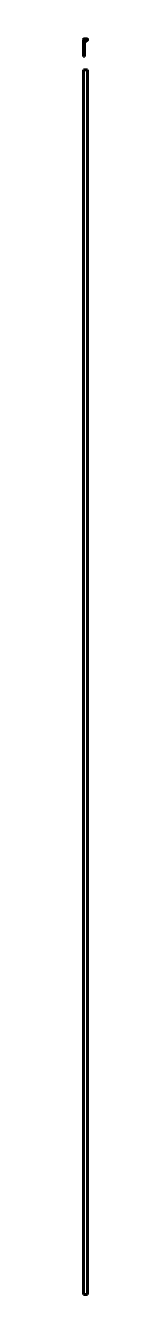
# Model space of a CAD drawing. Header units: millimetres. Extents: x -49 to 3780, y -1510 to 297.
# Drawn here: x -49 to -38, y -1467 to -33 of the extents above; entities that cross this region are included whole.
import ezdxf

# ---------------------------------------------------------------- set-up
doc = ezdxf.new("R2010")
doc.units = ezdxf.units.MM
doc.linetypes.add('K5LT_BASIC', pattern=[0])
doc.layers.add('Системный слой (1)', color=7, linetype='Continuous', true_color=0x909090)

msp = doc.modelspace()

# ---------------------------------------------------------------- linework, layer by layer
at = {"layer": 'Системный слой (1)', "color": 5, "linetype": 'K5LT_BASIC', "lineweight": 60, "true_color": 0x0000ff}
for p, q in [((-42.079, -63.1365), (-42.079, -49.1365)), ((-41.079, -48.1365), (-38.5068, -48.1365)), ((-41.079, -52.7615), (-41.079, -63.1365)), ((-37.917, -49.944), (-40.6688, -51.9539)), ((-42.079, -68.1365), (-42.079, -63.1365)), ((-42.079, -63.1365), (-41.079, -63.1365)), ((-42.079, -68.1365), (-41.079, -68.1365)), ((-41.079, -63.1365), (-41.079, -68.1365)), ((-42.079, -1466.8865), (-42.079, -83.1365)), ((-41.079, -83.1365), (-42.079, -83.1365)), ((-42.079, -85.6365), (-42.079, -85.3844)), ((-38.5068, -83.1365), (-41.079, -83.1365)), ((-37.5068, -83.1365), (-38.5068, -83.1365)), ((-37.5068, -1466.8865), (-37.5068, -83.1365)), ((-42.079, -1466.8865), (-41.079, -1466.8865)), ((-41.079, -1466.8865), (-38.5068, -1466.8865)), ((-38.5068, -1466.8865), (-37.5068, -1466.8865))]:
    msp.add_line(p, q, dxfattribs=at)
for centre, start, end in [((-41.079, -49.1365), 90, 180), ((-40.079, -52.7615), 126.1436729, 180), ((-38.5068, -49.1365), 306.1436729, 90)]:
    msp.add_arc(centre, 1, start, end, dxfattribs=at)

doc.saveas('drawing.dxf')
